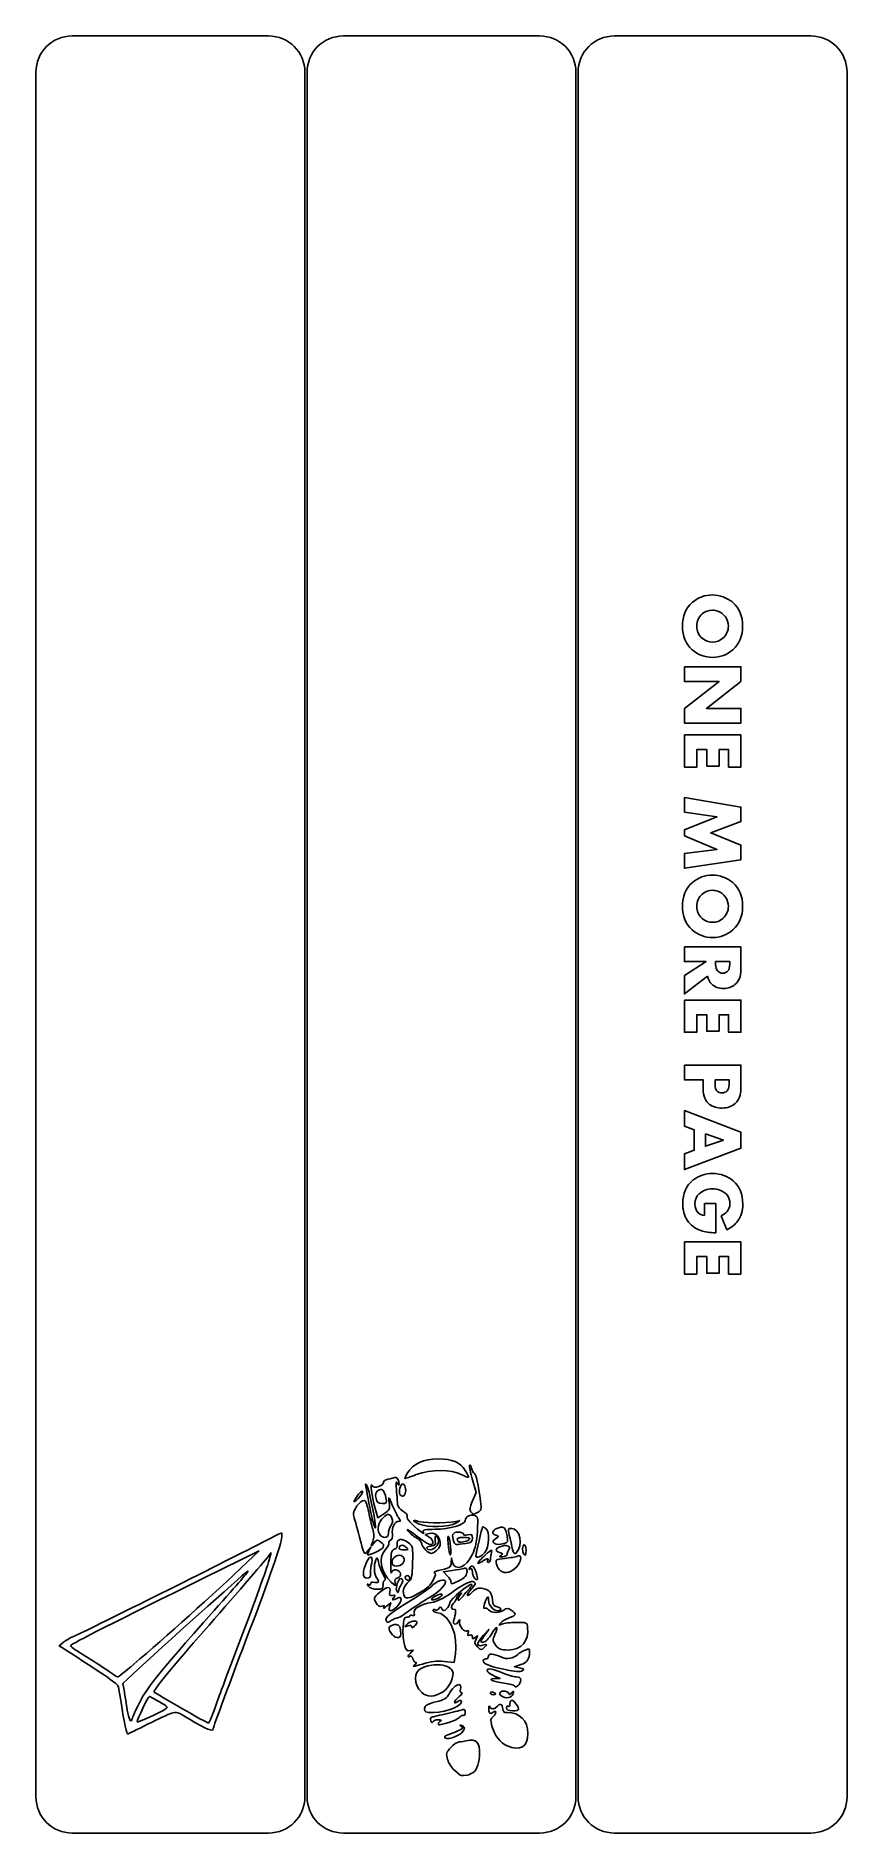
# Model space of a CAD drawing. Extents: x 20 to 110, y 47 to 247.
import ezdxf

# ---------------------------------------------------------------- set-up
doc = ezdxf.new("R2010")
doc.units = 0
doc.layers.add('Layer_1', color=7, linetype='CONTINUOUS')

msp = doc.modelspace()

# ---------------------------------------------------------------- linework, layer by layer
at = {"layer": 'Layer_1', "color": 1}
for points in [[(45.98293, 246.504823), (24.169687, 246.504823), (24.169687, 246.504823)], [(76.102436, 246.504823), (54.289743, 246.504823), (54.289743, 246.504823)], [(106.222492, 246.504823), (84.409799, 246.504823), (84.409799, 246.504823)], [(20.137548, 242.472132), (20.137548, 50.7793)], [(50.015069, 50.7793), (50.015069, 242.472132)], [(50.257052, 242.472132), (50.257052, 50.7793)], [(80.135126, 50.7793), (80.135126, 242.472132)], [(80.377109, 242.472132), (80.377109, 50.7793)], [(110.254632, 50.7793), (110.254632, 242.472132)], [(24.169687, 46.74716), (45.98293, 46.74716)], [(54.289743, 46.74716), (76.102436, 46.74716)], [(84.409799, 46.74716), (106.222492, 46.74716)]]:
    msp.add_lwpolyline(points, dxfattribs=at)
at = {"layer": 'Layer_1', "color": 7}
for points in [[(95.306775, 184.376245), (95.306775, 184.376245)], [(95.306775, 182.679053), (95.306775, 182.679053)], [(92.189102, 176.388035), (92.189102, 174.755885), (96.033277, 174.755885), (92.189102, 171.752865), (92.189102, 170.120165), (98.46634, 170.120165), (98.46634, 171.752865), (94.626024, 171.752865), (98.46634, 174.755885), (98.46634, 176.388035), (92.189102, 176.388035), (92.189102, 176.388035)], [(92.189102, 168.809925), (92.189102, 165.236397), (93.555013, 165.236397), (93.555013, 167.177227), (94.672325, 167.177227), (94.672325, 165.34223), (96.038238, 165.34223), (96.038238, 167.177227), (97.10043, 167.177227), (97.10043, 165.236397), (98.46634, 165.236397), (98.46634, 168.809925), (92.189102, 168.809925), (92.189102, 168.809925)], [(92.189102, 161.861307), (92.189102, 160.237978), (95.803421, 159.704401), (92.189102, 158.255808), (92.189102, 157.607577), (95.803421, 156.089532), (92.189102, 155.625409), (92.189102, 153.992708), (98.46634, 154.940247), (98.46634, 156.563575), (95.118259, 157.910746), (98.46634, 159.184604), (98.46634, 160.794154), (92.189102, 161.861307), (92.189102, 161.861307)], [(95.306775, 153.234236), (95.306775, 153.234236)], [(95.306775, 151.537045), (95.306775, 151.537045)], [(92.189102, 145.246024), (92.189102, 143.613876), (94.598465, 143.613876), (92.189102, 142.05945), (92.189102, 140.026566), (94.76438, 141.999367)], [(98.46634, 142.707677), (98.46634, 145.246024), (92.189102, 145.246024), (92.189102, 145.246024)], [(95.656245, 143.613876), (97.224452, 143.613876), (97.224452, 143.310157)], [(95.656245, 143.310157), (95.656245, 143.613876), (95.656245, 143.613876)], [(92.189102, 139.341407), (92.189102, 135.768428), (93.555013, 135.768428), (93.555013, 137.708706), (94.672325, 137.708706), (94.672325, 135.874262), (96.038238, 135.874262), (96.038238, 137.708706), (97.10043, 137.708706), (97.10043, 135.768428), (98.46634, 135.768428), (98.46634, 139.341407), (92.189102, 139.341407), (92.189102, 139.341407)], [(92.189102, 132.112217), (92.189102, 130.480069), (94.267734, 130.480069), (94.267734, 129.459218)], [(98.46634, 129.514342), (98.46634, 132.112217), (92.189102, 132.112217), (92.189102, 132.112217)], [(95.587343, 130.480069), (97.146181, 130.480069), (97.146181, 129.932714)], [(95.587343, 129.937122), (95.587343, 130.480069), (95.587343, 130.480069)], [(92.189102, 127.058675), (92.189102, 125.333925), (93.283264, 124.901769), (93.283264, 122.648403), (92.189102, 122.243812), (92.189102, 120.500869), (98.46634, 122.864481), (98.46634, 124.644355), (92.189102, 127.058675), (92.189102, 127.058675)], [(94.525152, 124.450877), (96.525512, 123.765715), (94.525152, 123.089925), (94.525152, 124.450877), (94.525152, 124.450877)], [(95.302366, 120.054936), (95.302366, 120.054936)], [(95.674987, 113.478938), (95.674987, 116.716224), (94.433099, 116.716224), (94.433099, 115.377873)], [(96.263133, 115.364092), (96.902544, 113.814627)], [(92.189102, 112.448714), (92.189102, 108.875188), (93.555013, 108.875188), (93.555013, 110.816016), (94.672325, 110.816016), (94.672325, 108.981021), (96.038238, 108.981021), (96.038238, 110.816016), (97.10043, 110.816016), (97.10043, 108.875188), (98.46634, 108.875188), (98.46634, 112.448714), (92.189102, 112.448714), (92.189102, 112.448714)], [(64.812443, 88.344072), (64.812443, 88.344072)], [(60.116091, 86.267644), (60.116091, 86.267644)], [(68.346286, 87.66277), (68.346286, 87.66277)], [(68.638979, 85.991484), (69.062312, 84.597461), (68.648902, 83.6626)], [(56.371132, 84.741327), (56.371132, 84.741327)], [(56.765252, 85.529565), (56.765252, 85.529565)], [(58.432127, 84.949686), (58.432127, 84.949686)], [(60.878971, 85.563742), (60.878971, 85.563742)], [(56.597132, 83.729298), (56.597132, 83.729298)], [(57.828547, 82.834123), (58.118485, 81.792878), (58.80144, 82.238259)], [(59.307456, 82.164949), (59.307456, 82.164949)], [(47.438688, 80.135923), (47.080399, 79.985442), (44.571268, 78.687881)], [(47.438688, 79.650303), (47.438688, 80.135923), (47.438688, 80.135923)], [(61.377271, 80.504136), (61.377271, 80.504136)], [(63.829627, 79.646996), (63.394717, 79.936384), (63.81695, 80.046628)], [(67.045417, 80.200967), (67.045417, 80.200967)], [(67.244406, 81.495221), (67.244406, 81.495221)], [(69.805352, 80.785808), (69.805352, 80.785808)], [(71.942412, 80.744465), (71.942412, 80.744465)], [(72.844753, 80.599496), (72.844753, 80.599496)], [(38.836975, 75.111597), (44.929558, 78.111862), (44.929558, 78.111862)], [(44.929558, 78.111862), (43.639161, 76.885409)], [(45.822526, 77.341813), (46.284995, 77.913976), (46.284995, 77.913976)], [(46.284995, 77.913976), (46.057896, 77.125188)], [(56.978573, 78.066111), (57.34072, 78.513145), (57.121338, 78.066111)], [(60.870702, 78.729774), (60.870702, 78.729774)], [(64.606289, 79.730229), (64.606289, 79.730229)], [(65.94519, 79.741806), (65.94519, 79.741806)], [(67.687582, 79.605103), (67.687582, 79.605103)], [(70.742418, 78.176906), (70.742418, 78.176906)], [(72.359684, 78.702215), (72.359684, 78.702215)], [(74.394218, 78.810802), (74.394218, 78.810802)], [(57.328593, 77.420638), (57.328593, 77.420638)], [(58.017063, 77.335201), (58.017063, 77.335201)], [(60.537217, 77.619077), (60.537217, 77.619077)], [(66.3801, 75.932356), (65.416024, 75.801168), (65.833845, 75.356888)], [(66.270959, 76.795008), (66.290802, 77.32142), (66.428606, 76.825877)], [(67.846332, 76.180954), (67.846332, 76.180954)], [(68.591024, 76.415221), (68.591024, 76.415221)], [(73.815993, 77.557891), (73.815993, 77.557891)], [(43.71027, 75.87062), (43.71027, 75.87062)], [(59.24517, 74.031767), (59.24517, 74.031767)], [(60.684943, 75.037184), (60.684943, 75.037184)], [(61.403176, 75.3624), (61.403176, 75.3624)], [(65.330586, 74.850872), (65.330586, 74.850872)], [(68.681975, 74.694326), (68.681975, 74.694326)], [(59.093585, 71.958647), (59.551093, 72.356073), (59.412186, 71.909035)], [(65.210972, 73.314084), (65.210972, 73.314084)], [(60.148611, 69.934033), (60.148611, 69.934033)], [(62.223385, 70.306103), (62.223385, 70.306103)], [(23.197344, 67.959578), (22.713928, 67.556091), (24.001016, 66.731471)], [(69.84063, 68.689388), (70.450826, 69.376754), (69.941502, 68.665134)], [(65.482171, 65.824172), (66.599483, 65.713927), (66.725159, 66.500512)], [(74.828025, 67.186775), (74.828025, 67.186775)], [(29.926029, 62.620507), (29.779956, 63.38339), (30.903333, 64.424635)], [(62.168264, 65.414066), (62.168264, 65.414619)], [(64.810239, 65.450998), (64.810239, 65.450998)], [(70.540674, 64.991836), (70.540674, 64.991836)], [(71.091338, 64.200841), (71.713107, 63.930746), (71.117243, 63.919722)], [(73.879383, 65.116409), (73.30171, 65.225), (74.026008, 65.472495)], [(67.133061, 63.243382), (67.133061, 63.243382)], [(70.80305, 62.427032), (70.80305, 62.427032)], [(72.093997, 62.524596), (72.093997, 62.524596)], [(32.735574, 61.924324), (32.735574, 61.924324)], [(67.646242, 60.488408), (67.646242, 60.488408)], [(71.734604, 61.033007), (71.734604, 61.033007)], [(73.0024, 61.514218), (73.0024, 61.514218)], [(67.30063, 58.734439), (67.30063, 58.734439)], [(68.463143, 57.083549), (68.463143, 57.083549)], [(66.669488, 53.69909), (67.274722, 53.189766)]]:
    msp.add_lwpolyline(points, dxfattribs=at)
at = {"layer": 'Layer_1', "color": 1}
for points in [[(24.169687, 246.504823), (21.93579, 246.504823), (20.137548, 244.706031), (20.137548, 242.472132)], [(50.015069, 242.472132), (50.015069, 244.706031), (48.216828, 246.504823), (45.98293, 246.504823)], [(54.289743, 246.504823), (52.055844, 246.504823), (50.257052, 244.706031), (50.257052, 242.472132)], [(80.135126, 242.472132), (80.135126, 244.706031), (78.336332, 246.504823), (76.102436, 246.504823)], [(84.409799, 246.504823), (82.1759, 246.504823), (80.377109, 244.706031), (80.377109, 242.472132)], [(110.254632, 242.472132), (110.254632, 244.706031), (108.456389, 246.504823), (106.222492, 246.504823)], [(20.137548, 50.7793), (20.137548, 48.545404), (21.93579, 46.74716), (24.169687, 46.74716)], [(45.98293, 46.74716), (48.216828, 46.74716), (50.015069, 48.545404), (50.015069, 50.7793)], [(50.257052, 50.7793), (50.257052, 48.545404), (52.055844, 46.74716), (54.289743, 46.74716)], [(76.102436, 46.74716), (78.336332, 46.74716), (80.135126, 48.545404), (80.135126, 50.7793)], [(80.377109, 50.7793), (80.377109, 48.545404), (82.1759, 46.74716), (84.409799, 46.74716)], [(106.222492, 46.74716), (108.456389, 46.74716), (110.254632, 48.545404), (110.254632, 50.7793)]]:
    msp.add_open_spline(points, degree=3, dxfattribs=at)
at = {"layer": 'Layer_1', "color": 7}
for points in [[(95.306775, 184.376245), (94.454492, 184.376245), (93.706589, 184.092335), (93.062778, 183.52517)], [(96.502361, 184.146389), (96.094615, 184.299678), (95.696128, 184.376245), (95.306775, 184.376245)], [(97.555733, 183.530131), (97.264485, 183.787656), (96.913175, 183.9931), (96.502361, 184.146389)], [(93.062778, 183.52517), (92.330058, 182.878291), (91.963655, 182.004751), (91.963655, 180.904141)], [(93.550051, 180.904141), (93.550051, 181.455979), (93.756841, 181.906775), (94.17072, 182.25627)], [(94.17072, 182.25627), (94.504891, 182.538323), (94.883701, 182.679053), (95.306775, 182.679053)], [(95.306775, 182.679053), (95.512182, 182.679053), (95.714391, 182.642387), (95.913662, 182.568812)], [(95.913662, 182.568812), (96.263161, 182.440048), (96.542487, 182.224091), (96.750959, 181.920581)], [(96.750959, 181.920581), (96.962499, 181.617071), (97.067909, 181.278164), (97.067909, 180.904141)], [(98.654856, 180.904141), (98.654856, 182.007819), (98.288452, 182.883255), (97.555733, 183.530131)], [(91.963655, 180.904141), (91.963655, 179.800463), (92.330058, 178.925029), (93.062778, 178.278151)], [(94.166312, 179.5476), (93.755498, 179.900164), (93.550051, 180.352303), (93.550051, 180.904141)], [(97.067909, 180.904141), (97.067909, 180.361498), (96.862463, 179.909358), (96.451649, 179.5476)], [(97.555733, 178.278151), (98.288452, 178.925029), (98.654856, 179.800463), (98.654856, 180.904141)], [(93.062778, 178.278151), (93.706589, 177.710983), (94.454492, 177.427626), (95.306775, 177.427626)], [(95.306775, 179.124267), (94.874501, 179.124267), (94.494347, 179.265547), (94.166312, 179.5476)], [(96.451649, 179.5476), (96.129746, 179.265547), (95.748246, 179.124267), (95.306775, 179.124267)], [(95.306775, 177.427626), (96.162125, 177.427626), (96.911922, 177.710983), (97.555733, 178.278151)], [(93.062778, 152.383158), (92.330058, 151.736282), (91.963655, 150.862743), (91.963655, 149.762132)], [(95.306775, 153.234236), (94.454492, 153.234236), (93.706589, 152.950326), (93.062778, 152.383158)], [(96.502361, 153.003827), (96.094615, 153.157116), (95.696128, 153.234236), (95.306775, 153.234236)], [(97.555733, 152.38812), (97.264485, 152.645645), (96.913175, 152.850541), (96.502361, 153.003827)], [(98.654856, 149.762132), (98.654856, 150.865807), (98.288452, 151.741244), (97.555733, 152.38812)], [(93.550051, 149.762132), (93.550051, 150.31397), (93.756841, 150.764763), (94.17072, 151.114262)], [(94.17072, 151.114262), (94.504891, 151.396312), (94.883701, 151.537045), (95.306775, 151.537045)], [(95.306775, 151.537045), (95.512182, 151.537045), (95.714391, 151.500381), (95.913662, 151.4268)], [(95.913662, 151.4268), (96.263161, 151.298039), (96.542487, 151.082083), (96.750959, 150.778573)], [(96.750959, 150.778573), (96.962499, 150.47506), (97.067909, 150.136156), (97.067909, 149.762132)], [(91.963655, 149.762132), (91.963655, 148.658454), (92.330058, 147.783018), (93.062778, 147.136142)], [(94.166312, 148.405592), (93.755498, 148.758152), (93.550051, 149.210292), (93.550051, 149.762132)], [(95.306775, 147.982258), (94.874501, 147.982258), (94.494347, 148.123539), (94.166312, 148.405592)], [(96.451649, 148.405592), (96.129746, 148.123539), (95.748246, 147.982258), (95.306775, 147.982258)], [(97.067909, 149.762132), (97.067909, 149.219492), (96.862463, 148.767353), (96.451649, 148.405592)], [(97.555733, 147.136142), (98.288452, 147.783018), (98.654856, 148.658454), (98.654856, 149.762132)], [(93.062778, 147.136142), (93.706589, 146.568971), (94.454492, 146.285617), (95.306775, 146.285617)], [(95.306775, 146.285617), (96.162125, 146.285617), (96.911922, 146.568971), (97.555733, 147.136142)], [(94.76438, 141.999367), (94.847156, 141.628409), (94.994363, 141.337226), (95.205903, 141.125689)], [(95.872323, 142.569874), (95.728231, 142.720098), (95.656245, 142.966788), (95.656245, 143.310157)], [(96.442829, 142.326237), (96.219027, 142.326237), (96.028677, 142.407387), (95.872323, 142.569874)], [(97.008377, 142.569874), (96.855088, 142.407387), (96.666631, 142.326237), (96.442829, 142.326237)], [(97.224452, 143.310157), (97.224452, 142.969853), (97.152468, 142.723163), (97.008377, 142.569874)], [(97.79937, 141.061199), (98.243906, 141.416827), (98.46634, 141.965763), (98.46634, 142.707677)], [(95.205903, 141.125689), (95.537006, 140.794586), (95.979979, 140.629046), (96.534882, 140.629046)], [(96.534882, 140.629046), (97.019277, 140.629046), (97.440677, 140.773016), (97.79937, 141.061199)], [(95.817202, 129.21062), (95.663913, 129.342449), (95.587343, 129.584559), (95.587343, 129.937122)], [(97.146181, 129.932714), (97.146181, 129.604675), (97.075538, 129.373075), (96.934514, 129.238182)], [(94.267734, 129.459218), (94.267734, 128.655985), (94.50795, 128.080898), (94.989275, 127.734465)], [(96.378339, 129.031476), (96.142274, 129.031476), (95.95516, 129.091054), (95.817202, 129.21062)], [(96.934514, 129.238182), (96.796555, 129.100223), (96.611336, 129.031476), (96.378339, 129.031476)], [(97.817562, 127.830928), (98.249836, 128.21415), (98.46634, 128.77549), (98.46634, 129.514342)], [(94.989275, 127.734465), (95.360233, 127.467742), (95.82936, 127.334285), (96.396528, 127.334285)], [(96.396528, 127.334285), (96.972893, 127.334285), (97.446603, 127.499825), (97.817562, 127.830928)], [(95.302366, 120.054936), (94.477673, 120.054936), (93.76778, 119.82199), (93.173019, 119.355993)], [(97.605895, 119.236381), (96.983544, 119.782086), (96.215965, 120.054936), (95.302366, 120.054936)], [(93.173019, 119.355993), (92.388185, 118.739772), (91.995625, 117.855172), (91.995625, 116.702443)], [(93.807469, 117.792197), (94.20602, 118.169285), (94.704541, 118.357742), (95.302366, 118.357742)], [(95.302366, 118.357742), (95.590549, 118.357742), (95.869323, 118.305985), (96.13911, 118.201749)], [(96.13911, 118.201749), (96.87183, 117.922764), (97.238233, 117.428827), (97.238233, 116.720633)], [(98.668637, 116.642361), (98.668637, 117.752169), (98.314087, 118.617095), (97.605895, 119.236381)], [(91.995625, 116.702443), (91.995625, 115.994252), (92.164405, 115.381152), (92.501641, 114.863037)], [(93.361535, 116.674882), (93.361535, 117.140878), (93.510092, 117.513211), (93.807469, 117.792197)], [(93.724786, 115.690411), (93.482592, 115.932609), (93.361535, 116.261003), (93.361535, 116.674882)], [(97.238233, 116.720633), (97.238233, 116.374202), (97.134166, 116.075199), (96.925694, 115.823807)], [(98.09813, 114.757204), (98.478284, 115.272254), (98.668637, 115.900444), (98.668637, 116.642361)], [(92.501641, 114.863037), (92.854204, 114.326527), (93.356757, 113.941794), (94.009766, 113.708794)], [(94.433099, 115.377873), (94.120391, 115.426926), (93.884208, 115.530993), (93.724786, 115.690411)], [(96.925694, 115.823807), (96.778538, 115.649057), (96.557448, 115.495921), (96.263133, 115.364092)], [(96.902544, 113.814627), (97.429856, 114.075217), (97.828343, 114.389313), (98.09813, 114.757204)], [(94.009766, 113.708794), (94.438972, 113.555505), (94.994389, 113.478938), (95.674987, 113.478938)], [(64.812443, 88.344072), (63.273686, 88.344072), (61.98093, 87.752079), (61.419161, 86.790195)], [(67.836963, 87.058086), (67.287132, 87.947736), (66.355073, 88.344072), (64.812443, 88.344072)], [(59.251232, 86.073063), (58.951472, 86.007399), (58.727919, 85.850333), (58.754589, 85.723593)], [(60.028447, 86.262683), (59.900941, 86.224086), (59.550991, 86.138725), (59.251232, 86.073063)], [(60.116091, 86.267644), (60.087126, 86.272888), (60.057747, 86.271553), (60.028447, 86.262683)], [(60.477688, 85.497595), (60.500133, 85.870684), (60.318825, 86.230938), (60.116091, 86.267644)], [(60.194912, 84.86866), (60.130038, 85.680574), (60.157524, 85.933603), (60.281453, 85.66296)], [(61.419161, 86.790195), (61.216523, 86.443234), (61.084214, 86.159604), (61.125365, 86.159604)], [(61.125365, 86.159604), (61.166516, 86.159604), (61.733811, 86.350804), (62.385442, 86.584591)], [(62.385442, 86.584591), (64.068568, 87.188462), (66.261846, 87.197897), (67.393233, 86.606641)], [(67.393233, 86.606641), (68.350957, 86.10614), (68.396553, 86.152653), (67.836963, 87.058086)], [(68.301085, 87.616466), (68.253951, 87.489274), (68.406131, 86.758079), (68.638979, 85.991484)], [(68.346286, 87.66277), (68.328661, 87.66286), (68.312868, 87.648264), (68.301085, 87.616466)], [(68.532045, 87.301173), (68.472098, 87.526485), (68.399155, 87.662494), (68.346286, 87.66277)], [(68.840725, 86.755468), (68.751075, 86.755468), (68.611973, 87.000773), (68.532045, 87.301173)], [(69.533603, 83.642757), (69.320229, 85.370965), (69.012232, 86.755468), (68.840725, 86.755468)], [(55.510134, 83.676932), (55.395718, 83.458458), (55.582134, 83.578275), (55.924648, 83.943719)], [(56.371132, 84.741327), (56.196162, 84.715704), (55.808471, 84.246589), (55.510134, 83.676932)], [(55.924648, 83.943719), (56.267158, 84.309166), (56.49584, 84.660166), (56.432317, 84.723688)], [(56.432317, 84.723688), (56.41688, 84.739126), (56.396128, 84.744987), (56.371132, 84.741327)], [(56.765252, 85.529565), (56.729828, 85.519219), (56.733925, 85.431036), (56.777379, 85.265535)], [(56.871636, 85.464522), (56.82199, 85.514173), (56.786506, 85.535774), (56.765252, 85.529565)], [(56.777379, 85.265535), (56.834735, 85.047064), (56.940532, 84.510752), (57.012197, 84.073807)], [(57.850594, 80.671705), (58.002452, 80.823563), (57.101444, 85.234697), (56.871636, 85.464522)], [(57.012197, 84.073807), (57.083861, 83.636862), (57.279153, 82.670211), (57.446003, 81.92517)], [(57.488997, 85.371919), (57.231571, 85.748666), (57.429386, 84.269254), (57.828547, 82.834123)], [(58.245265, 85.287032), (57.80755, 85.125606), (57.644854, 85.143821), (57.488997, 85.371919)], [(57.869336, 84.246338), (57.814966, 84.587615), (58.141873, 84.925449), (58.432127, 84.949686)], [(58.623398, 83.378724), (58.103595, 83.378724), (57.985999, 83.514098), (57.869336, 84.246338)], [(58.754589, 85.723593), (58.781259, 85.59685), (58.552094, 85.400192), (58.245265, 85.287032)], [(58.432127, 84.949686), (58.528879, 84.957766), (58.621995, 84.930695), (58.695057, 84.857634)], [(59.02303, 84.018133), (59.141352, 83.426519), (59.111648, 83.378724), (58.623398, 83.378724)], [(58.695057, 84.857634), (58.80525, 84.74744), (58.952709, 84.369736), (59.02303, 84.018133)], [(59.379666, 83.477942), (59.27745, 84.247884), (59.289044, 84.237422), (59.763313, 83.125715)], [(60.315077, 83.269583), (60.301423, 83.493473), (60.247282, 84.213244), (60.194912, 84.86866)], [(60.281453, 85.66296), (60.381498, 85.444489), (60.470011, 85.369986), (60.477688, 85.497595)], [(60.878971, 85.563742), (60.642887, 85.563742), (60.416014, 84.654961), (60.584072, 84.383037)], [(60.584072, 84.383037), (60.77368, 84.076248), (61.027025, 84.126723), (61.170013, 84.499344)], [(61.170013, 84.499344), (61.319337, 84.888481), (61.1346, 85.563742), (60.878971, 85.563742)], [(56.597132, 83.729298), (56.186282, 83.76634), (55.281229, 82.578449), (55.418632, 82.114786)], [(55.418632, 82.114786), (55.487804, 81.881369), (55.785735, 80.774355), (56.080643, 79.654715)], [(56.672096, 83.705044), (56.649552, 83.718977), (56.624522, 83.726828), (56.597132, 83.729298)], [(57.107006, 82.431736), (56.987615, 83.057939), (56.791764, 83.631085), (56.672096, 83.705044)], [(57.554591, 80.532248), (57.427659, 80.951021), (57.226398, 81.805533), (57.107006, 82.431736)], [(57.446003, 81.92517), (57.612856, 81.180126), (57.794793, 80.615901), (57.850594, 80.671705)], [(59.307456, 82.164949), (59.154582, 82.173579), (58.963667, 82.049915), (58.708838, 81.795082)], [(58.80144, 82.238259), (59.433641, 82.650334), (59.477255, 82.742858), (59.379666, 83.477942)], [(59.677873, 81.740512), (59.57524, 82.015523), (59.460333, 82.156318), (59.307456, 82.164949)], [(59.763313, 83.125715), (60.032463, 82.494818), (60.362203, 81.846458), (60.495877, 81.685391)], [(60.909841, 82.535365), (60.596264, 82.715333), (60.328708, 83.045694), (60.315077, 83.269583)], [(61.376168, 81.937847), (61.436826, 82.095923), (61.243103, 82.3441), (60.909841, 82.535365)], [(62.932798, 80.222464), (61.83341, 81.09446), (61.284592, 81.699214), (61.376168, 81.937847)], [(68.819779, 82.049743), (68.32228, 82.179841), (67.84027, 81.901373), (67.84027, 81.484198)], [(68.648902, 83.6626), (68.33515, 82.953314), (68.289305, 82.661905), (68.459285, 82.457091)], [(68.459285, 82.457091), (68.729307, 82.131737), (68.753109, 82.130032), (69.260201, 82.40142)], [(69.179722, 80.280342), (69.279417, 81.878315), (69.268374, 81.932431), (68.819779, 82.049743)], [(69.260201, 82.40142), (69.611121, 82.589227), (69.644661, 82.743267), (69.533603, 83.642757)], [(57.55349, 79.141533), (57.729896, 79.619928), (57.73015, 79.953032), (57.554591, 80.532248)], [(58.708838, 81.795082), (58.192752, 81.278997), (58.020825, 80.536905), (58.297078, 80.02072)], [(58.297078, 80.02072), (58.60625, 79.443025), (59.29974, 79.468668), (59.29974, 80.057652)], [(59.29974, 80.057652), (59.29974, 80.306436), (59.422727, 80.686096), (59.57259, 80.901564)], [(59.741813, 79.987096), (59.795181, 79.623475), (59.724959, 79.383448), (59.545581, 79.314614)], [(59.57259, 80.901564), (59.753802, 81.1621), (59.788783, 81.443321), (59.677873, 81.740512)], [(60.423668, 81.392695), (59.991523, 81.392695), (59.641444, 80.670969), (59.741813, 79.987096)], [(60.495877, 81.685391), (60.692679, 81.448257), (60.678943, 81.392695), (60.423668, 81.392695)], [(61.569092, 80.241206), (61.414683, 80.408982), (61.348961, 80.497588), (61.377271, 80.504136)], [(61.377271, 80.504136), (61.42445, 80.515049), (61.732479, 80.298116), (62.324257, 79.841577)], [(62.512222, 79.494861), (62.313236, 79.558014), (61.888726, 79.893906), (61.569092, 80.241206)], [(62.81043, 81.357968), (61.907222, 81.607357), (61.863007, 81.467967), (62.726093, 81.092834)], [(62.726093, 81.092834), (63.720449, 80.660648), (66.003946, 80.72824), (66.846981, 81.214653)], [(67.145188, 81.470417), (66.464795, 81.221296), (63.576683, 81.146395), (62.81043, 81.357968)], [(63.17313, 80.227978), (63.265829, 79.986399), (63.231401, 79.985626), (62.932798, 80.222464)], [(64.513686, 80.510201), (63.343954, 80.510201), (63.085811, 80.455526), (63.17313, 80.227978)], [(63.81695, 80.046628), (64.886673, 80.326364), (65.536516, 78.769807), (64.618416, 78.126744)], [(67.84027, 81.484198), (67.84027, 81.029509), (66.066286, 80.510201), (64.513686, 80.510201)], [(66.57027, 79.124995), (66.285533, 79.867005), (66.432963, 80.200967), (67.045417, 80.200967)], [(66.846981, 81.214653), (67.133724, 81.3801), (67.280948, 81.486272), (67.244406, 81.495221)], [(67.045417, 80.200967), (67.373125, 80.200967), (67.641281, 80.102113), (67.641281, 79.981034)], [(67.244406, 81.495221), (67.232225, 81.498204), (67.199806, 81.490415), (67.145188, 81.470417)], [(67.641281, 79.981034), (67.641281, 79.845392), (67.831981, 79.80889), (68.137924, 79.885674)], [(68.137924, 79.885674), (68.563736, 79.992546), (68.63457, 79.94242), (68.63457, 79.535651)], [(68.647248, 77.744753), (68.93709, 78.343485), (69.110349, 79.168372), (69.179722, 80.280342)], [(69.759048, 80.775334), (69.687209, 80.677694), (69.025798, 77.772115), (69.029241, 77.569465)], [(69.805352, 80.785808), (69.783125, 80.789248), (69.766936, 80.786053), (69.759048, 80.775334)], [(70.119545, 80.602253), (69.994673, 80.705888), (69.872036, 80.775487), (69.805352, 80.785808)], [(70.010404, 77.943742), (70.517472, 78.588372), (70.584396, 80.216464), (70.119545, 80.602253)], [(71.557665, 80.690448), (70.891329, 80.523208), (70.681379, 80.001015), (71.223629, 79.859216)], [(71.942412, 80.744465), (71.838882, 80.750152), (71.713296, 80.729507), (71.557665, 80.690448)], [(72.488117, 79.778737), (72.364614, 80.474785), (72.253009, 80.727413), (71.942412, 80.744465)], [(72.844753, 80.599496), (72.535486, 80.595889), (72.581835, 80.488402), (72.92027, 79.000422)], [(72.999645, 80.598395), (72.940771, 80.598395), (72.888935, 80.600012), (72.844753, 80.599496)], [(73.528259, 77.916181), (74.302109, 78.690031), (73.926099, 80.598395), (72.999645, 80.598395)], [(44.571268, 78.687881), (40.188261, 76.420905), (25.321241, 69.015961), (24.484982, 68.683326)], [(43.913668, 69.355257), (45.985921, 74.771076), (47.438688, 79.013997), (47.438688, 79.650303)], [(56.080643, 79.654715), (56.614655, 77.627272), (56.61833, 77.621106), (56.978573, 78.066111)], [(57.121338, 78.066111), (56.862751, 77.538288), (56.869415, 77.536736), (57.75248, 77.905707)], [(57.66759, 78.961836), (57.324834, 78.517184), (57.323767, 78.518731), (57.55349, 79.141533)], [(58.467955, 79.093025), (58.041063, 79.392031), (57.993094, 79.384109), (57.66759, 78.961836)], [(57.75248, 77.905707), (58.802417, 78.344402), (59.020377, 78.706092), (58.467955, 79.093025)], [(58.962948, 78.253524), (58.12994, 77.354697), (58.421688, 75.721288), (59.608421, 74.639758)], [(59.343838, 78.977271), (59.386078, 78.850559), (59.214574, 78.525033), (58.962948, 78.253524)], [(59.545581, 79.314614), (59.392177, 79.255748), (59.3016, 79.103983), (59.343838, 78.977271)], [(59.56322, 76.764141), (59.592052, 77.963001), (59.655905, 78.207928), (59.960095, 78.288251)], [(59.960095, 78.288251), (60.206896, 78.353419), (60.302292, 78.531329), (60.258302, 78.84553)], [(60.258302, 78.84553), (60.171364, 79.46645), (60.839655, 79.559038), (61.523894, 79.020815)], [(60.870702, 78.729774), (60.664361, 78.750997), (60.491466, 78.633414), (60.491466, 78.4018)], [(60.491466, 78.4018), (60.491466, 78.299009), (60.734056, 78.214938), (61.030556, 78.214938)], [(61.248284, 78.536299), (61.130293, 78.654293), (60.99451, 78.71704), (60.870702, 78.729774)], [(61.030556, 78.214938), (61.527261, 78.214938), (61.544434, 78.240152), (61.248284, 78.536299)], [(61.523894, 79.020815), (62.015584, 78.634047), (62.034601, 78.543273), (61.989671, 76.801623)], [(62.324257, 79.841577), (63.059259, 79.27455), (63.796824, 78.810802), (63.963019, 78.810802)], [(62.996188, 78.892382), (62.928833, 79.160738), (62.711209, 79.431705), (62.512222, 79.494861)], [(64.066649, 77.817513), (63.74918, 77.817513), (63.103148, 78.46622), (62.996188, 78.892382)], [(64.013732, 78.648194), (63.71148, 78.61345), (63.515356, 78.50195), (63.578272, 78.400147)], [(63.578272, 78.400147), (63.883896, 77.90564), (64.860952, 78.522814), (64.860952, 79.210435)], [(63.963019, 78.810802), (64.409935, 78.810802), (64.329341, 79.315198), (63.829627, 79.646996)], [(64.503213, 79.276029), (64.554949, 78.789506), (64.487532, 78.702658), (64.013732, 78.648194)], [(64.618416, 78.126744), (64.375637, 77.956696), (64.127273, 77.817513), (64.066649, 77.817513)], [(64.606289, 79.730229), (64.507906, 79.749276), (64.47006, 79.58776), (64.503213, 79.276029)], [(64.65204, 79.710936), (64.635547, 79.72113), (64.620343, 79.727508), (64.606289, 79.730229)], [(64.860952, 79.210435), (64.860952, 79.414656), (64.766972, 79.639904), (64.65204, 79.710936)], [(65.974956, 78.480075), (65.890473, 79.11738), (65.866605, 79.68417), (65.92204, 79.739601)], [(65.92204, 79.739601), (65.928968, 79.74653), (65.936862, 79.747148), (65.94519, 79.741806)], [(65.94519, 79.741806), (66.003486, 79.7044), (66.092177, 79.379017), (66.156307, 78.951363)], [(66.208673, 77.691836), (66.164429, 77.487846), (66.059439, 77.842772), (65.974956, 78.480075)], [(66.156307, 78.951363), (66.229614, 78.462616), (66.252914, 77.895824), (66.208673, 77.691836)], [(67.889879, 78.938133), (66.815214, 78.760499), (66.704049, 78.776377), (66.57027, 79.124995)], [(67.687582, 79.605103), (67.015851, 79.605103), (66.881917, 79.546259), (66.979269, 79.292564)], [(66.979269, 79.292564), (67.065624, 79.067537), (67.244996, 79.015699), (67.618681, 79.107909)], [(67.618681, 79.107909), (68.533298, 79.333602), (68.571023, 79.605103), (67.687582, 79.605103)], [(68.63457, 79.535651), (68.63457, 79.141835), (68.508256, 79.040342), (67.889879, 78.938133)], [(69.029241, 77.569465), (69.035033, 77.230643), (69.627121, 77.456474), (70.010404, 77.943742)], [(70.742418, 78.176906), (70.671724, 78.194254), (70.467155, 78.027427), (70.045131, 77.637816)], [(70.623354, 77.17204), (70.624844, 77.363203), (70.67883, 77.7156), (70.742968, 77.954766)], [(70.742968, 77.954766), (70.779222, 78.089959), (70.784833, 78.166498), (70.742418, 78.176906)], [(71.204336, 79.455175), (70.868069, 79.219641), (70.83508, 79.121636), (71.04724, 78.987191)], [(71.04724, 78.987191), (71.366369, 78.784965), (71.563182, 78.775908), (72.164552, 78.937032)], [(71.919812, 78.64599), (71.191109, 78.451102), (71.061004, 78.104801), (71.655229, 77.942089)], [(71.223629, 79.859216), (71.628096, 79.753444), (71.628141, 79.752019), (71.204336, 79.455175)], [(71.655229, 77.942089), (72.037753, 77.837345), (72.062792, 77.784498), (71.812325, 77.610257)], [(72.359684, 78.702215), (72.234258, 78.707484), (72.085327, 78.690254), (71.919812, 78.64599)], [(72.164552, 78.937032), (72.561938, 79.043503), (72.600673, 79.144355), (72.488117, 79.778737)], [(72.655134, 78.173598), (72.899659, 78.468233), (72.735962, 78.686405), (72.359684, 78.702215)], [(72.474887, 77.718295), (72.456867, 77.827532), (72.537969, 78.032422), (72.655134, 78.173598)], [(72.92027, 79.000422), (73.197322, 77.782317), (73.268033, 77.655955), (73.528259, 77.916181)], [(74.394218, 78.810802), (74.173306, 78.810802), (74.120155, 77.959284), (74.328074, 77.751368)], [(74.328074, 77.751368), (74.552457, 77.526985), (74.592657, 77.597882), (74.592657, 78.214938)], [(74.592657, 78.214938), (74.592657, 78.542646), (74.503455, 78.810802), (74.394218, 78.810802)], [(43.639161, 76.885409), (39.778884, 73.214807), (34.503038, 68.466827), (31.023498, 65.532577)], [(38.198668, 68.523472), (41.281025, 72.02471), (45.021952, 76.351828), (45.822526, 77.341813)], [(46.057896, 77.125188), (45.684725, 75.831478), (44.565305, 72.743764), (42.705954, 67.878549)], [(57.328593, 77.420638), (57.046464, 77.420638), (56.519408, 76.223268), (56.519408, 75.582335)], [(57.313711, 75.620368), (57.313711, 75.927634), (57.369462, 76.458604), (57.437734, 76.799969)], [(57.437734, 76.799969), (57.520467, 77.213636), (57.48427, 77.420638), (57.328593, 77.420638)], [(57.895242, 77.122431), (57.635984, 76.464565), (57.692296, 75.549668), (58.020368, 75.081281)], [(58.017063, 77.335201), (57.98316, 77.324242), (57.945548, 77.25008), (57.895242, 77.122431)], [(58.19841, 76.824774), (58.119859, 77.197084), (58.073567, 77.353463), (58.017063, 77.335201)], [(58.716553, 75.484218), (58.512352, 75.839234), (58.279075, 76.442444), (58.19841, 76.824774)], [(59.629918, 75.694231), (59.574472, 75.496681), (59.544311, 75.978285), (59.56322, 76.764141)], [(60.158534, 75.992438), (59.880816, 76.032186), (59.695328, 75.92727), (59.629918, 75.694231)], [(60.537217, 77.619077), (60.074011, 77.619077), (59.697166, 77.244859), (59.697166, 76.785088)], [(59.697166, 76.785088), (59.697166, 76.338403), (60.531369, 76.294667), (60.886687, 76.722798)], [(60.333269, 75.105535), (60.85457, 75.24186), (60.72255, 75.911711), (60.158534, 75.992438)], [(60.886687, 76.722798), (61.203964, 77.105096), (61.003428, 77.619077), (60.537217, 77.619077)], [(61.989671, 76.801623), (61.949796, 75.255855), (61.883394, 74.937971), (61.543737, 74.66401)], [(64.410057, 75.684861), (64.275583, 75.730076), (64.635278, 75.879846), (65.208768, 76.017796)], [(65.208768, 76.017796), (66.132052, 76.239882), (66.253405, 76.328923), (66.270959, 76.795008)], [(67.69144, 76.159457), (67.500277, 76.106662), (66.91015, 76.004526), (66.3801, 75.932356)], [(66.428606, 76.825877), (66.720288, 75.777605), (67.939291, 76.282309), (68.647248, 77.744753)], [(67.846332, 76.180954), (67.80265, 76.18328), (67.751271, 76.175984), (67.69144, 76.159457)], [(68.035952, 75.894874), (68.037521, 76.081273), (67.977377, 76.17398), (67.846332, 76.180954)], [(68.317621, 76.198043), (68.229819, 76.055975), (68.2632, 76.022596), (68.405265, 76.110399)], [(68.591024, 76.415221), (68.501579, 76.421628), (68.410828, 76.348854), (68.317621, 76.198043)], [(68.405265, 76.110399), (68.553838, 76.202222), (68.63457, 76.087104), (68.63457, 75.783529)], [(69.036407, 75.719035), (68.886205, 76.174147), (68.740099, 76.404542), (68.591024, 76.415221)], [(70.045131, 77.637816), (69.597174, 77.224268), (69.230435, 76.822442), (69.230435, 76.744848)], [(69.230435, 76.744848), (69.230435, 76.667257), (69.429178, 76.742921), (69.671957, 76.912968)], [(69.671957, 76.912968), (70.172267, 77.263398), (70.506243, 77.319794), (70.322942, 77.023213)], [(70.322942, 77.023213), (70.255432, 76.913976), (70.294904, 76.824774), (70.410586, 76.824774)], [(70.410586, 76.824774), (70.526269, 76.824774), (70.62166, 76.980876), (70.623354, 77.17204)], [(72.245031, 77.275669), (71.225876, 77.167476), (71.192449, 77.1452), (71.312374, 76.646731)], [(71.312374, 76.646731), (71.380773, 76.362423), (71.588559, 76.01369), (71.773742, 75.872274)], [(71.812325, 77.610257), (71.575382, 77.445434), (71.615862, 77.41507), (72.010764, 77.461427)], [(71.773742, 75.872274), (72.226376, 75.526619), (73.002916, 75.734253), (73.550309, 76.34687)], [(72.010764, 77.461427), (72.283853, 77.493485), (72.492893, 77.609058), (72.474887, 77.718295)], [(73.649527, 77.524817), (73.458364, 77.449515), (72.826324, 77.337377), (72.245031, 77.275669)], [(73.550309, 76.34687), (74.032861, 76.886925), (74.142213, 77.53949), (73.815993, 77.557891)], [(73.815993, 77.557891), (73.769392, 77.560518), (73.714105, 77.550254), (73.649527, 77.524817)], [(23.976762, 67.589715), (24.025566, 67.744663), (29.368352, 70.449074), (38.836975, 75.111597)], [(30.903333, 64.424635), (34.147069, 67.430485), (42.952789, 75.320075), (43.639161, 75.835342)], [(43.71027, 75.87062), (43.735893, 75.804693), (42.740546, 74.64993), (39.930036, 71.473025)], [(43.639161, 75.835342), (43.682192, 75.867645), (43.70661, 75.880038), (43.71027, 75.87062)], [(56.519408, 75.582335), (56.519408, 75.264076), (56.641842, 75.112441), (56.916286, 75.091754)], [(57.065664, 74.36856), (56.896979, 74.469909), (56.904701, 74.410032), (57.089918, 74.181698)], [(56.916286, 75.091754), (57.226457, 75.068392), (57.313711, 75.18414), (57.313711, 75.620368)], [(57.313711, 74.438562), (57.313711, 74.316188), (57.204362, 74.285234), (57.065664, 74.36856)], [(57.089918, 74.181698), (57.248512, 73.98618), (57.642746, 73.845455), (58.033048, 73.845455)], [(57.561757, 74.624874), (57.425212, 74.642606), (57.313711, 74.559032), (57.313711, 74.438562)], [(58.020368, 75.081281), (58.333499, 74.63421), (58.235898, 74.537334), (57.561757, 74.624874)], [(58.033048, 73.845455), (58.616181, 73.845455), (58.703876, 73.910476), (58.703876, 74.342101)], [(59.24517, 74.031767), (59.048613, 74.015999), (58.72975, 73.829442), (58.30259, 73.472834)], [(58.703876, 74.342101), (58.703876, 74.615191), (58.790146, 74.838745), (58.8957, 74.838745)], [(58.8957, 74.838745), (59.001251, 74.838745), (58.920755, 75.129199), (58.716553, 75.484218)], [(59.452978, 73.564887), (59.515556, 73.892248), (59.441726, 74.047535), (59.24517, 74.031767)], [(59.608421, 74.639758), (60.13395, 74.16081), (60.149655, 74.158536), (60.047739, 74.573061)], [(60.047739, 74.573061), (59.970774, 74.886102), (60.04814, 75.030972), (60.333269, 75.105535)], [(60.684943, 75.037184), (60.393972, 75.037184), (60.052356, 74.034524), (60.216409, 73.662451)], [(60.44241, 73.746237), (60.490727, 73.964708), (60.610561, 74.228405), (60.709198, 74.332178)], [(60.709198, 74.332178), (60.951948, 74.587575), (60.936449, 75.037184), (60.684943, 75.037184)], [(61.543737, 74.66401), (61.052885, 74.268089), (60.841735, 73.710465), (60.996932, 73.221479)], [(61.403176, 75.3624), (61.244048, 75.362817), (61.093618, 75.188037), (61.195368, 75.023403)], [(61.195368, 75.023403), (61.258216, 74.921715), (61.393544, 74.838745), (61.496332, 74.838745)], [(61.556415, 75.296806), (61.510565, 75.342655), (61.45622, 75.362261), (61.403176, 75.3624)], [(61.496332, 74.838745), (61.709859, 74.838745), (61.745252, 75.107968), (61.556415, 75.296806)], [(64.250203, 74.324463), (63.98538, 74.041676), (62.963975, 73.315775), (61.980851, 72.711605)], [(62.786728, 73.471731), (63.546601, 73.900573), (64.002505, 74.323116), (64.269496, 74.846464)], [(63.727101, 72.846103), (64.784137, 73.442656), (65.655252, 74.265464), (65.655252, 74.666767)], [(65.330586, 74.850872), (65.01196, 74.831712), (64.533896, 74.627397), (64.250203, 74.324463)], [(64.269496, 74.846464), (64.552686, 75.401558), (64.589643, 75.62448), (64.410057, 75.684861)], [(65.655252, 74.666767), (65.655252, 74.807063), (65.521761, 74.86237), (65.330586, 74.850872)], [(65.833845, 75.356888), (66.063495, 75.112435), (66.251116, 74.80619), (66.251116, 74.676687)], [(66.132603, 72.363238), (66.190441, 72.757308), (68.364879, 74.578169), (68.552991, 74.390057)], [(68.681975, 74.694326), (68.302801, 74.742679), (67.557128, 74.343318), (66.151895, 73.354324)], [(66.251116, 74.676687), (66.251116, 74.368444), (66.347063, 74.378827), (67.104949, 74.767089)], [(67.104949, 74.767089), (67.830116, 75.138595), (68.031634, 75.382302), (68.035952, 75.894874)], [(68.598189, 73.51252), (67.890573, 72.83458), (67.862106, 73.162424), (68.562911, 73.918215)], [(68.552991, 74.390057), (68.615952, 74.327093), (68.503557, 74.11082), (68.30329, 73.909395)], [(68.562911, 73.918215), (68.969393, 74.356585), (69.027319, 74.519808), (68.822536, 74.646371)], [(69.785507, 73.923176), (69.275012, 74.025276), (69.053148, 73.948396), (68.598189, 73.51252)], [(68.63457, 75.783529), (68.63457, 75.525837), (68.740127, 75.209441), (68.869388, 75.080177)], [(68.822536, 74.646371), (68.782463, 74.671139), (68.736142, 74.68742), (68.681975, 74.694326)], [(68.869388, 75.080177), (69.23315, 74.716416), (69.292594, 74.94278), (69.036407, 75.719035)], [(70.852659, 72.653176), (70.769551, 73.529109), (70.570352, 73.766207), (69.785507, 73.923176)], [(58.30259, 73.472834), (57.652087, 72.929771), (57.631925, 72.875282), (57.897999, 72.37812)], [(57.897999, 72.37812), (58.104368, 71.99252), (58.279538, 71.886793), (58.564969, 71.977387)], [(58.564969, 71.977387), (58.854571, 72.069304), (58.912661, 72.032321), (58.794275, 71.830764)], [(58.794275, 71.830764), (58.707201, 71.682515), (58.841818, 71.740176), (59.093585, 71.958647)], [(61.980851, 72.711605), (59.457517, 71.160915), (58.897215, 70.71363), (59.033503, 70.358467)], [(59.745674, 73.159743), (59.433756, 73.099675), (59.378582, 73.175705), (59.452978, 73.564887)], [(60.305707, 72.859331), (59.76701, 72.57103), (59.606685, 72.603511), (59.888989, 72.943668)], [(59.888989, 72.943668), (60.087406, 73.182738), (60.062372, 73.220734), (59.745674, 73.159743)], [(60.216409, 73.662451), (60.331813, 73.400718), (60.369027, 73.414412), (60.44241, 73.746237)], [(60.23019, 71.894154), (60.818897, 72.447216), (60.874986, 73.164001), (60.305707, 72.859331)], [(60.996932, 73.221479), (61.160276, 72.706835), (61.521086, 72.757443), (62.786728, 73.471731)], [(61.572953, 71.436646), (62.13291, 71.859418), (63.102352, 72.493515), (63.727101, 72.846103)], [(64.084841, 72.378673), (62.894673, 72.192714), (62.032919, 71.666036), (62.155036, 71.199072)], [(64.662513, 73.150373), (64.334802, 72.98091), (64.066649, 72.799799), (64.066649, 72.747986)], [(64.066649, 72.747986), (64.066649, 72.587893), (64.471163, 72.643646), (64.87418, 72.859331)], [(66.151895, 73.354324), (65.403326, 72.827485), (64.634872, 72.46461), (64.084841, 72.378673)], [(65.210972, 73.314084), (65.120201, 73.337689), (64.908295, 73.277472), (64.662513, 73.150373)], [(64.87418, 72.859331), (65.085471, 72.972412), (65.258377, 73.153523), (65.258377, 73.261718)], [(64.882999, 71.685242), (65.030957, 71.914801), (65.090655, 71.910859), (65.251211, 71.66099)], [(65.258377, 73.261718), (65.258377, 73.288769), (65.241229, 73.306216), (65.210972, 73.314084)], [(65.760535, 71.681384), (65.93564, 71.85644), (66.103229, 72.1631), (66.132603, 72.363238)], [(66.540504, 72.318591), (66.206378, 71.984465), (66.26223, 71.530553), (66.627595, 71.612482)], [(66.846981, 72.814131), (66.846981, 72.710467), (66.709234, 72.48732), (66.540504, 72.318591)], [(67.194797, 73.265576), (67.003634, 73.120923), (66.846981, 72.917794), (66.846981, 72.814131)], [(67.045417, 72.6868), (67.045417, 72.843538), (67.15747, 73.097019), (67.294015, 73.250144)], [(67.492451, 72.97233), (67.237074, 72.646098), (67.045417, 72.523941), (67.045417, 72.6868)], [(67.294015, 73.250144), (67.505219, 73.486999), (67.490484, 73.489322), (67.194797, 73.265576)], [(68.30329, 73.909395), (68.103025, 73.707973), (67.738233, 73.286305), (67.492451, 72.97233)], [(69.981188, 71.7332), (69.771872, 71.603837), (69.937009, 72.314752), (70.241363, 72.852716)], [(70.241363, 72.852716), (70.36978, 73.079702), (70.411498, 73.036107), (70.416098, 72.669715)], [(70.416098, 72.669715), (70.423495, 72.080765), (70.950768, 71.462001), (71.445769, 71.462001)], [(71.365291, 71.895257), (71.015056, 71.944999), (70.904295, 72.108993), (70.852659, 72.653176)], [(39.930036, 71.473025), (33.270052, 63.944809), (32.443341, 62.910671), (31.445177, 60.858825)], [(59.033503, 70.358467), (59.13643, 70.090226), (59.200051, 70.090968), (59.615036, 70.362878)], [(59.976631, 69.918598), (59.311554, 69.79146), (59.209646, 69.544332), (59.58527, 68.97106)], [(59.412186, 71.909035), (59.23087, 71.326453), (59.618485, 71.319487), (60.23019, 71.894154)], [(59.615036, 70.362878), (59.871091, 70.530651), (60.186821, 70.667701), (60.317284, 70.667701)], [(60.148611, 69.934033), (60.095683, 69.935546), (60.038197, 69.930367), (59.976631, 69.918598)], [(60.687148, 68.830499), (60.681289, 69.581642), (60.519107, 69.923441), (60.148611, 69.934033)], [(60.317284, 70.667701), (60.447747, 70.667701), (61.012996, 71.013877), (61.572953, 71.436646)], [(61.335378, 70.739357), (61.046233, 70.762307), (60.977566, 70.566544), (60.924722, 69.57519)], [(61.464912, 69.767564), (61.058651, 69.63862), (61.057434, 69.645156), (61.415303, 70.014509)], [(61.683194, 70.882122), (61.683194, 70.788449), (61.526541, 70.724173), (61.335378, 70.739357)], [(61.415303, 70.014509), (61.60965, 70.21509), (61.975929, 70.322963), (62.223385, 70.306103)], [(61.96652, 70.943858), (61.810638, 71.003675), (61.683194, 70.975791), (61.683194, 70.882122)], [(62.155036, 71.199072), (62.221722, 70.944056), (62.165103, 70.867652), (61.96652, 70.943858)], [(62.477495, 70.134123), (62.477495, 70.084443), (62.343693, 69.90937), (62.179841, 69.745517)], [(62.223385, 70.306103), (62.371859, 70.295986), (62.477495, 70.241362), (62.477495, 70.134123)], [(64.265088, 71.487356), (64.265088, 71.595783), (64.364675, 71.623051), (64.486124, 71.547991)], [(64.803074, 71.227184), (64.507319, 71.26175), (64.265088, 71.378929), (64.265088, 71.487356)], [(64.486124, 71.547991), (64.607575, 71.472932), (64.785979, 71.534704), (64.882999, 71.685242)], [(66.719648, 68.405512), (66.558177, 69.779375), (65.641477, 71.129199), (64.803074, 71.227184)], [(65.251211, 71.66099), (65.420186, 71.398027), (65.479504, 71.400431), (65.760535, 71.681384)], [(66.541055, 70.326497), (66.418138, 69.924931), (66.807111, 69.839638), (67.041008, 70.216806)], [(66.627595, 71.612482), (66.835325, 71.659063), (66.803293, 71.183247), (66.541055, 70.326497)], [(67.041008, 70.216806), (67.241883, 70.540718), (67.253801, 70.536843), (67.193143, 70.171055)], [(67.193143, 70.171055), (67.118625, 69.721689), (67.782892, 69.019805), (68.098238, 69.214697)], [(70.423814, 71.559565), (70.288822, 71.722213), (70.089748, 71.800295), (69.981188, 71.7332)], [(72.11329, 71.539172), (71.617967, 71.176982), (70.732348, 71.187802), (70.423814, 71.559565)], [(71.445769, 71.462001), (71.967279, 71.462001), (71.900929, 71.819184), (71.365291, 71.895257)], [(71.911546, 69.977577), (71.561362, 69.820199), (71.545834, 69.837186), (71.778701, 70.12365)], [(71.778701, 70.12365), (71.923986, 70.302367), (72.348245, 70.549915), (72.721831, 70.673213)], [(73.5007, 70.163339), (72.845284, 70.159145), (72.130017, 70.075762), (71.911546, 69.977577)], [(72.945625, 71.516572), (72.555004, 71.772505), (72.436524, 71.775527), (72.11329, 71.539172)], [(72.721831, 70.673213), (73.519513, 70.936469), (73.565664, 71.110307), (72.945625, 71.516572)], [(74.757469, 69.601098), (74.693673, 70.159334), (74.667401, 70.170817), (73.5007, 70.163339)], [(24.484982, 68.683326), (24.042808, 68.507448), (23.463271, 68.181585), (23.197344, 67.959578)], [(33.27356, 62.425928), (33.137828, 62.56166), (35.228124, 65.149246), (38.198668, 68.523472)], [(39.840188, 58.352999), (39.840188, 58.543358), (41.739038, 63.671883), (43.913668, 69.355257)], [(59.58527, 68.97106), (59.958221, 68.401865), (60.691212, 68.308233), (60.687148, 68.830499)], [(60.924722, 69.57519), (60.889789, 68.919774), (60.957669, 68.057154), (61.075756, 67.658063)], [(61.881631, 69.673858), (61.881631, 69.813205), (61.721712, 69.849067), (61.464912, 69.767564)], [(62.179841, 69.745517), (61.999012, 69.564692), (61.881631, 69.536571), (61.881631, 69.673858)], [(66.725159, 66.500512), (66.794335, 66.933158), (66.791961, 67.790225), (66.719648, 68.405512)], [(68.169344, 68.989799), (68.068783, 68.727736), (68.111076, 68.667174), (68.334159, 68.752778)], [(68.098238, 69.214697), (68.228038, 69.294918), (68.254301, 69.2112), (68.169344, 68.989799)], [(68.334159, 68.752778), (68.524467, 68.825806), (68.63457, 68.751934), (68.63457, 68.551584)], [(68.63457, 68.551584), (68.63457, 68.280056), (68.680818, 68.274369), (68.964748, 68.508591)], [(69.044123, 68.309601), (68.82662, 67.9015), (68.847281, 67.784899), (69.195707, 67.436476)], [(68.964748, 68.508591), (69.26595, 68.757056), (69.272977, 68.739), (69.044123, 68.309601)], [(69.774483, 67.618927), (69.039082, 67.434354), (69.062569, 67.812535), (69.84063, 68.689388)], [(69.941502, 68.665134), (69.454595, 67.984577), (69.450359, 67.955077), (69.84063, 67.983832)], [(69.84063, 67.983832), (70.091661, 68.002323), (70.442094, 68.338724), (70.751787, 68.858061)], [(70.751787, 68.858061), (71.343647, 69.850563), (71.545379, 69.83593), (71.125512, 68.831049)], [(71.125512, 68.831049), (70.85087, 68.173737), (70.858202, 68.089688), (71.236307, 67.609007)], [(72.592297, 67.092518), (74.067241, 67.092518), (74.92991, 68.092177), (74.757469, 69.601098)], [(25.225265, 66.673043), (24.513882, 67.099325), (23.952217, 67.511785), (23.976762, 67.589715)], [(24.001016, 66.731471), (27.894254, 64.238345), (29.207759, 63.3251), (29.276698, 63.061479)], [(27.839128, 64.992387), (27.112914, 65.490571), (25.936647, 66.246763), (25.225265, 66.673043)], [(42.705954, 67.878549), (41.741646, 65.355319), (40.613457, 62.325539), (40.199028, 61.146008)], [(61.075756, 67.658063), (61.255108, 67.051926), (61.363578, 66.948226), (61.735008, 67.027474)], [(61.832022, 66.837305), (61.455808, 66.528923), (61.349797, 66.191473), (61.696425, 66.405702)], [(61.696425, 66.405702), (61.813144, 66.477841), (61.957709, 66.349354), (62.017783, 66.119622)], [(61.735008, 67.027474), (62.147487, 67.115482), (62.154443, 67.101592), (61.832022, 66.837305)], [(62.017783, 66.119622), (62.077789, 65.890158), (62.222871, 65.702353), (62.340242, 65.702353)], [(69.195707, 67.436476), (69.584268, 67.047916), (69.609674, 67.04677), (69.958037, 67.395134)], [(69.958037, 67.395134), (70.306398, 67.743497), (70.30026, 67.750889), (69.774483, 67.618927)], [(70.123953, 66.099779), (69.960101, 66.099779), (69.826299, 66.021457), (69.826299, 65.925594)], [(69.826299, 65.925594), (69.826299, 65.555793), (70.407522, 65.308405), (72.120455, 64.949943)], [(70.42216, 66.401294), (70.42216, 66.235302), (70.287809, 66.099779), (70.123953, 66.099779)], [(71.847603, 66.293256), (70.966666, 66.698025), (70.42216, 66.739317), (70.42216, 66.401294)], [(71.236307, 67.609007), (71.572425, 67.1817), (71.80624, 67.092518), (72.592297, 67.092518)], [(73.670473, 66.595872), (73.223865, 66.149261), (72.443444, 66.019484), (71.847603, 66.293256)], [(74.478555, 67.087006), (74.197235, 66.980047), (73.833739, 66.759137), (73.670473, 66.595872)], [(74.026008, 65.472495), (74.726681, 65.711726), (74.980667, 66.099245), (74.987325, 66.93873)], [(74.828025, 67.186775), (74.750834, 67.182358), (74.638812, 67.147935), (74.478555, 67.087006)], [(74.987325, 66.93873), (74.988742, 67.117661), (74.956678, 67.194138), (74.828025, 67.186775)], [(29.231497, 64.083984), (29.19207, 64.085358), (28.56534, 64.494202), (27.839128, 64.992387)], [(31.023498, 65.532577), (30.077286, 64.734647), (29.270923, 64.082573), (29.231497, 64.083984)], [(62.168264, 65.414619), (61.895522, 65.210796), (62.160068, 65.244417), (63.073359, 65.530373)], [(62.994534, 65.080031), (62.06159, 64.654897), (62.062597, 63.318733), (62.996741, 62.384589)], [(62.340242, 65.702353), (62.457618, 65.702353), (62.380306, 65.572526), (62.168264, 65.414066)], [(64.810239, 65.450998), (64.22885, 65.465408), (63.578325, 65.346023), (62.994534, 65.080031)], [(63.073359, 65.530373), (64.017514, 65.826063), (64.664867, 65.904981), (65.482171, 65.824172)], [(66.423647, 64.75812), (66.191305, 65.192254), (65.557739, 65.43247), (64.810239, 65.450998)], [(65.369722, 62.451836), (66.079923, 62.917179), (66.692069, 64.25656), (66.423647, 64.75812)], [(70.540674, 64.991836), (70.285119, 65.002332), (70.206297, 64.897724), (70.343339, 64.67599)], [(70.343339, 64.67599), (70.41285, 64.563516), (70.749434, 64.349634), (71.091338, 64.200841)], [(71.797443, 64.616458), (71.228481, 64.85593), (70.796226, 64.981341), (70.540674, 64.991836)], [(73.494635, 64.11375), (73.218252, 64.11375), (72.45444, 64.339931), (71.797443, 64.616458)], [(72.120455, 64.949943), (73.41671, 64.67868), (73.973306, 64.636279), (74.17704, 64.792847)], [(73.997343, 63.740576), (73.997343, 64.007118), (73.853816, 64.11375), (73.494635, 64.11375)], [(74.17704, 64.792847), (74.40052, 64.964591), (74.341231, 65.029262), (73.879383, 65.116409)], [(29.276698, 63.061479), (29.317947, 62.903739), (29.531903, 61.648813), (29.752397, 60.272881)], [(30.164154, 61.139943), (30.113608, 61.534199), (30.006414, 62.200681), (29.926029, 62.620507)], [(32.735574, 61.924324), (32.809835, 61.926773), (33.315346, 61.664637), (33.858951, 61.341687)], [(39.320391, 58.963194), (39.215167, 58.93119), (33.489465, 62.21002), (33.27356, 62.425928)], [(62.996741, 62.384589), (63.572319, 61.80901), (64.425841, 61.833383), (65.369722, 62.451836)], [(65.995352, 62.139848), (65.807469, 61.744478), (65.487118, 61.563559), (64.562191, 61.329563)], [(67.133061, 63.243382), (66.842854, 63.24619), (66.314588, 62.811644), (65.995352, 62.139848)], [(67.301731, 62.723035), (67.395756, 63.082589), (67.307183, 63.241695), (67.133061, 63.243382)], [(67.171646, 61.914401), (67.459465, 62.140802), (67.583408, 62.32616), (67.446703, 62.32616)], [(67.446703, 62.32616), (67.295954, 62.32616), (67.238767, 62.482266), (67.301731, 62.723035)], [(71.117243, 63.919722), (70.206057, 63.903181), (70.896788, 63.561148), (72.160694, 63.403233)], [(70.80305, 62.427032), (70.696221, 62.438719), (70.620599, 62.39945), (70.620599, 62.320095)], [(70.620599, 62.320095), (70.620599, 62.214287), (70.754954, 62.127171), (70.918807, 62.127171)], [(70.918807, 62.397816), (70.877842, 62.413536), (70.838661, 62.423134), (70.80305, 62.427032)], [(71.216464, 62.205442), (71.216464, 62.248374), (71.082662, 62.334937), (70.918807, 62.397816)], [(70.918807, 62.127171), (71.082662, 62.127171), (71.216464, 62.162514), (71.216464, 62.205442)], [(72.093997, 62.524596), (71.572442, 62.524596), (71.518444, 62.115995), (72.010764, 61.892904)], [(72.010764, 61.892904), (72.602753, 61.624649), (73.207383, 61.89044), (73.199735, 62.415455)], [(72.674426, 62.276548), (72.619021, 62.413093), (72.357982, 62.524596), (72.093997, 62.524596)], [(72.160694, 63.403233), (72.736569, 63.33128), (73.259205, 63.189162), (73.322104, 63.087387)], [(72.985864, 62.32616), (72.827312, 62.101966), (72.750234, 62.089717), (72.674426, 62.276548)], [(73.199735, 62.415455), (73.198061, 62.530153), (73.101745, 62.490015), (72.985864, 62.32616)], [(73.322104, 63.087387), (73.491398, 62.813465), (73.997343, 63.302835), (73.997343, 63.740576)], [(29.752397, 60.272881), (29.988535, 58.799314), (30.217717, 57.770916), (30.310226, 57.770916)], [(30.681744, 59.204627), (30.53647, 59.204627), (30.297848, 60.09711), (30.164154, 61.139943)], [(31.445177, 60.858825), (31.094894, 60.13878), (30.807973, 59.472086), (30.807973, 59.377158)], [(31.381787, 59.108714), (31.381787, 59.385673), (32.600259, 61.919865), (32.735574, 61.924324)], [(34.583799, 60.573295), (33.990813, 60.165633), (31.381787, 58.972228), (31.381787, 59.108714)], [(32.537688, 58.832557), (33.676189, 59.416359), (34.874959, 59.973076), (35.20171, 60.069483)], [(33.858951, 61.341687), (34.753657, 60.810155), (34.822062, 60.737097), (34.583799, 60.573295)], [(35.20171, 60.069483), (35.791346, 60.243448), (35.806247, 60.238207), (37.208686, 59.396451)], [(40.199028, 61.146008), (39.784599, 59.966478), (39.389222, 58.984135), (39.320391, 58.963194)], [(63.324161, 60.584869), (63.280462, 60.175254), (63.358206, 60.141142), (64.341705, 60.141142)], [(64.562191, 61.329563), (63.582649, 61.081746), (63.363071, 60.949573), (63.324161, 60.584869)], [(65.854241, 60.036963), (65.03497, 59.849587), (64.25427, 59.665818), (64.119565, 59.628511)], [(64.341705, 60.141142), (65.772047, 60.141142), (67.805639, 61.036769), (67.368428, 61.473979)], [(67.591672, 60.474627), (67.455127, 60.421253), (66.673513, 60.224341), (65.854241, 60.036963)], [(66.648542, 61.294285), (66.648542, 61.408966), (66.883825, 61.688002), (67.171646, 61.914401)], [(66.95116, 61.336728), (66.766889, 61.183795), (66.648542, 61.167356), (66.648542, 61.294285)], [(67.368428, 61.473979), (67.305513, 61.536897), (67.117654, 61.474904), (66.95116, 61.336728)], [(67.646242, 60.488408), (67.629092, 60.486743), (67.610615, 60.482033), (67.591672, 60.474627)], [(67.84027, 60.146103), (67.84027, 60.37338), (67.766283, 60.500055), (67.646242, 60.488408)], [(67.663881, 59.829704), (67.76074, 59.769842), (67.84027, 59.912079), (67.84027, 60.146103)], [(70.437595, 60.62125), (70.416886, 60.074794), (70.62111, 59.894457), (70.950226, 60.1676)], [(70.553351, 60.786615), (70.498253, 60.92316), (70.446203, 60.848826), (70.437595, 60.62125)], [(71.413246, 60.83402), (71.114048, 60.473509), (70.689129, 60.450122), (70.553351, 60.786615)], [(71.216464, 60.137834), (71.216464, 59.999958), (71.074463, 59.783191), (70.900617, 59.656073)], [(70.950226, 60.1676), (71.149261, 60.332782), (71.216464, 60.325032), (71.216464, 60.137834)], [(71.734604, 61.033007), (71.63838, 61.033927), (71.526273, 60.970206), (71.413246, 60.83402)], [(72.010764, 60.526993), (72.010764, 60.85088), (71.894982, 61.031477), (71.734604, 61.033007)], [(72.477644, 60.141142), (72.14789, 60.141142), (72.010764, 60.254725), (72.010764, 60.526993)], [(72.606628, 60.836224), (72.497391, 60.903735), (72.408189, 60.819664), (72.408189, 60.649362)], [(72.408189, 60.649362), (72.408189, 60.427897), (72.606083, 60.340131), (73.103272, 60.340131)], [(74.791646, 57.812258), (74.791646, 59.260922), (73.916599, 60.141142), (72.477644, 60.141142)], [(72.805617, 61.122855), (72.805617, 60.897938), (72.715865, 60.768711), (72.606628, 60.836224)], [(73.0024, 61.514218), (72.879822, 61.520037), (72.805617, 61.390021), (72.805617, 61.122855)], [(73.489123, 61.090334), (73.295558, 61.366689), (73.124977, 61.508399), (73.0024, 61.514218)], [(73.103272, 60.340131), (73.879812, 60.340131), (73.936835, 60.451138), (73.489123, 61.090334)], [(30.310226, 57.770916), (30.396603, 57.770916), (31.399186, 58.248755), (32.537688, 58.832557)], [(30.807973, 59.377158), (30.807973, 59.28223), (30.751235, 59.204627), (30.681744, 59.204627)], [(37.208686, 59.396451), (39.146246, 58.233512), (39.840188, 57.958416), (39.840188, 58.352999)], [(64.119565, 59.628511), (63.975257, 59.58854), (63.929099, 59.418961), (64.007119, 59.215651)], [(64.007119, 59.215651), (64.088882, 59.00257), (64.169747, 58.961606), (64.218786, 59.108714)], [(64.218786, 59.108714), (64.262457, 59.239736), (64.536585, 59.340015), (64.827878, 59.331407)], [(64.860952, 58.932878), (64.860952, 58.702669), (64.806274, 58.697434), (65.992595, 59.049735)], [(64.827878, 59.331407), (65.119179, 59.322785), (65.245542, 59.270196), (65.108997, 59.2151)], [(65.108997, 59.2151), (64.972452, 59.160005), (64.860952, 59.033011), (64.860952, 58.932878)], [(65.565404, 57.345928), (65.831734, 56.914998), (67.741049, 57.803563), (67.741049, 58.358511)], [(67.012896, 58.096685), (66.629641, 57.936552), (66.121308, 57.743331), (65.883454, 57.66784)], [(65.992595, 59.049735), (66.545516, 59.213932), (67.10805, 59.481089), (67.242752, 59.643395)], [(67.42741, 58.584509), (67.65003, 58.429286), (67.562397, 58.326281), (67.012896, 58.096685)], [(67.30063, 58.734439), (67.204737, 58.750701), (67.248117, 58.709522), (67.42741, 58.584509)], [(67.242752, 59.643395), (67.377457, 59.805696), (67.567023, 59.889569), (67.663881, 59.829704)], [(67.442842, 58.699715), (67.379777, 58.71693), (67.332595, 58.729021), (67.30063, 58.734439)], [(67.741049, 58.358511), (67.741049, 58.50147), (67.606695, 58.654985), (67.442842, 58.699715)], [(70.900617, 59.656073), (70.634973, 59.461827), (70.619197, 59.29627), (70.80195, 58.617582)], [(70.80195, 58.617582), (71.076408, 57.59832), (71.703198, 56.79426), (72.490872, 56.451307)], [(65.883454, 57.66784), (65.645603, 57.592348), (65.502505, 57.447701), (65.565404, 57.345928)], [(66.214735, 56.250664), (65.725238, 55.699238), (65.689785, 55.564305), (65.866919, 54.922785)], [(67.1507, 56.880702), (66.935491, 56.871578), (66.514404, 56.588246), (66.214735, 56.250664)], [(68.163282, 57.040005), (67.821779, 56.961488), (67.365908, 56.889818), (67.1507, 56.880702)], [(68.463143, 57.083549), (68.370097, 57.079087), (68.270128, 57.06457), (68.163282, 57.040005)], [(69.428871, 55.671338), (69.428871, 56.652046), (69.114461, 57.114786), (68.463143, 57.083549)], [(72.490872, 56.451307), (73.927154, 55.825947), (74.791646, 56.337543), (74.791646, 57.812258)], [(65.866919, 54.922785), (65.975357, 54.530048), (66.336596, 53.979201), (66.669488, 53.69909)], [(68.686937, 53.438364), (69.141729, 53.78372), (69.428871, 54.648031), (69.428871, 55.671338)], [(67.274722, 53.189766), (67.274722, 53.189766), (67.354617, 53.05702), (68.087765, 53.185908)], [(68.087765, 53.185908), (68.266824, 53.217384), (68.409733, 53.389633), (68.686937, 53.438364)]]:
    msp.add_open_spline(points, degree=3, dxfattribs=at)

doc.saveas('drawing.dxf')
